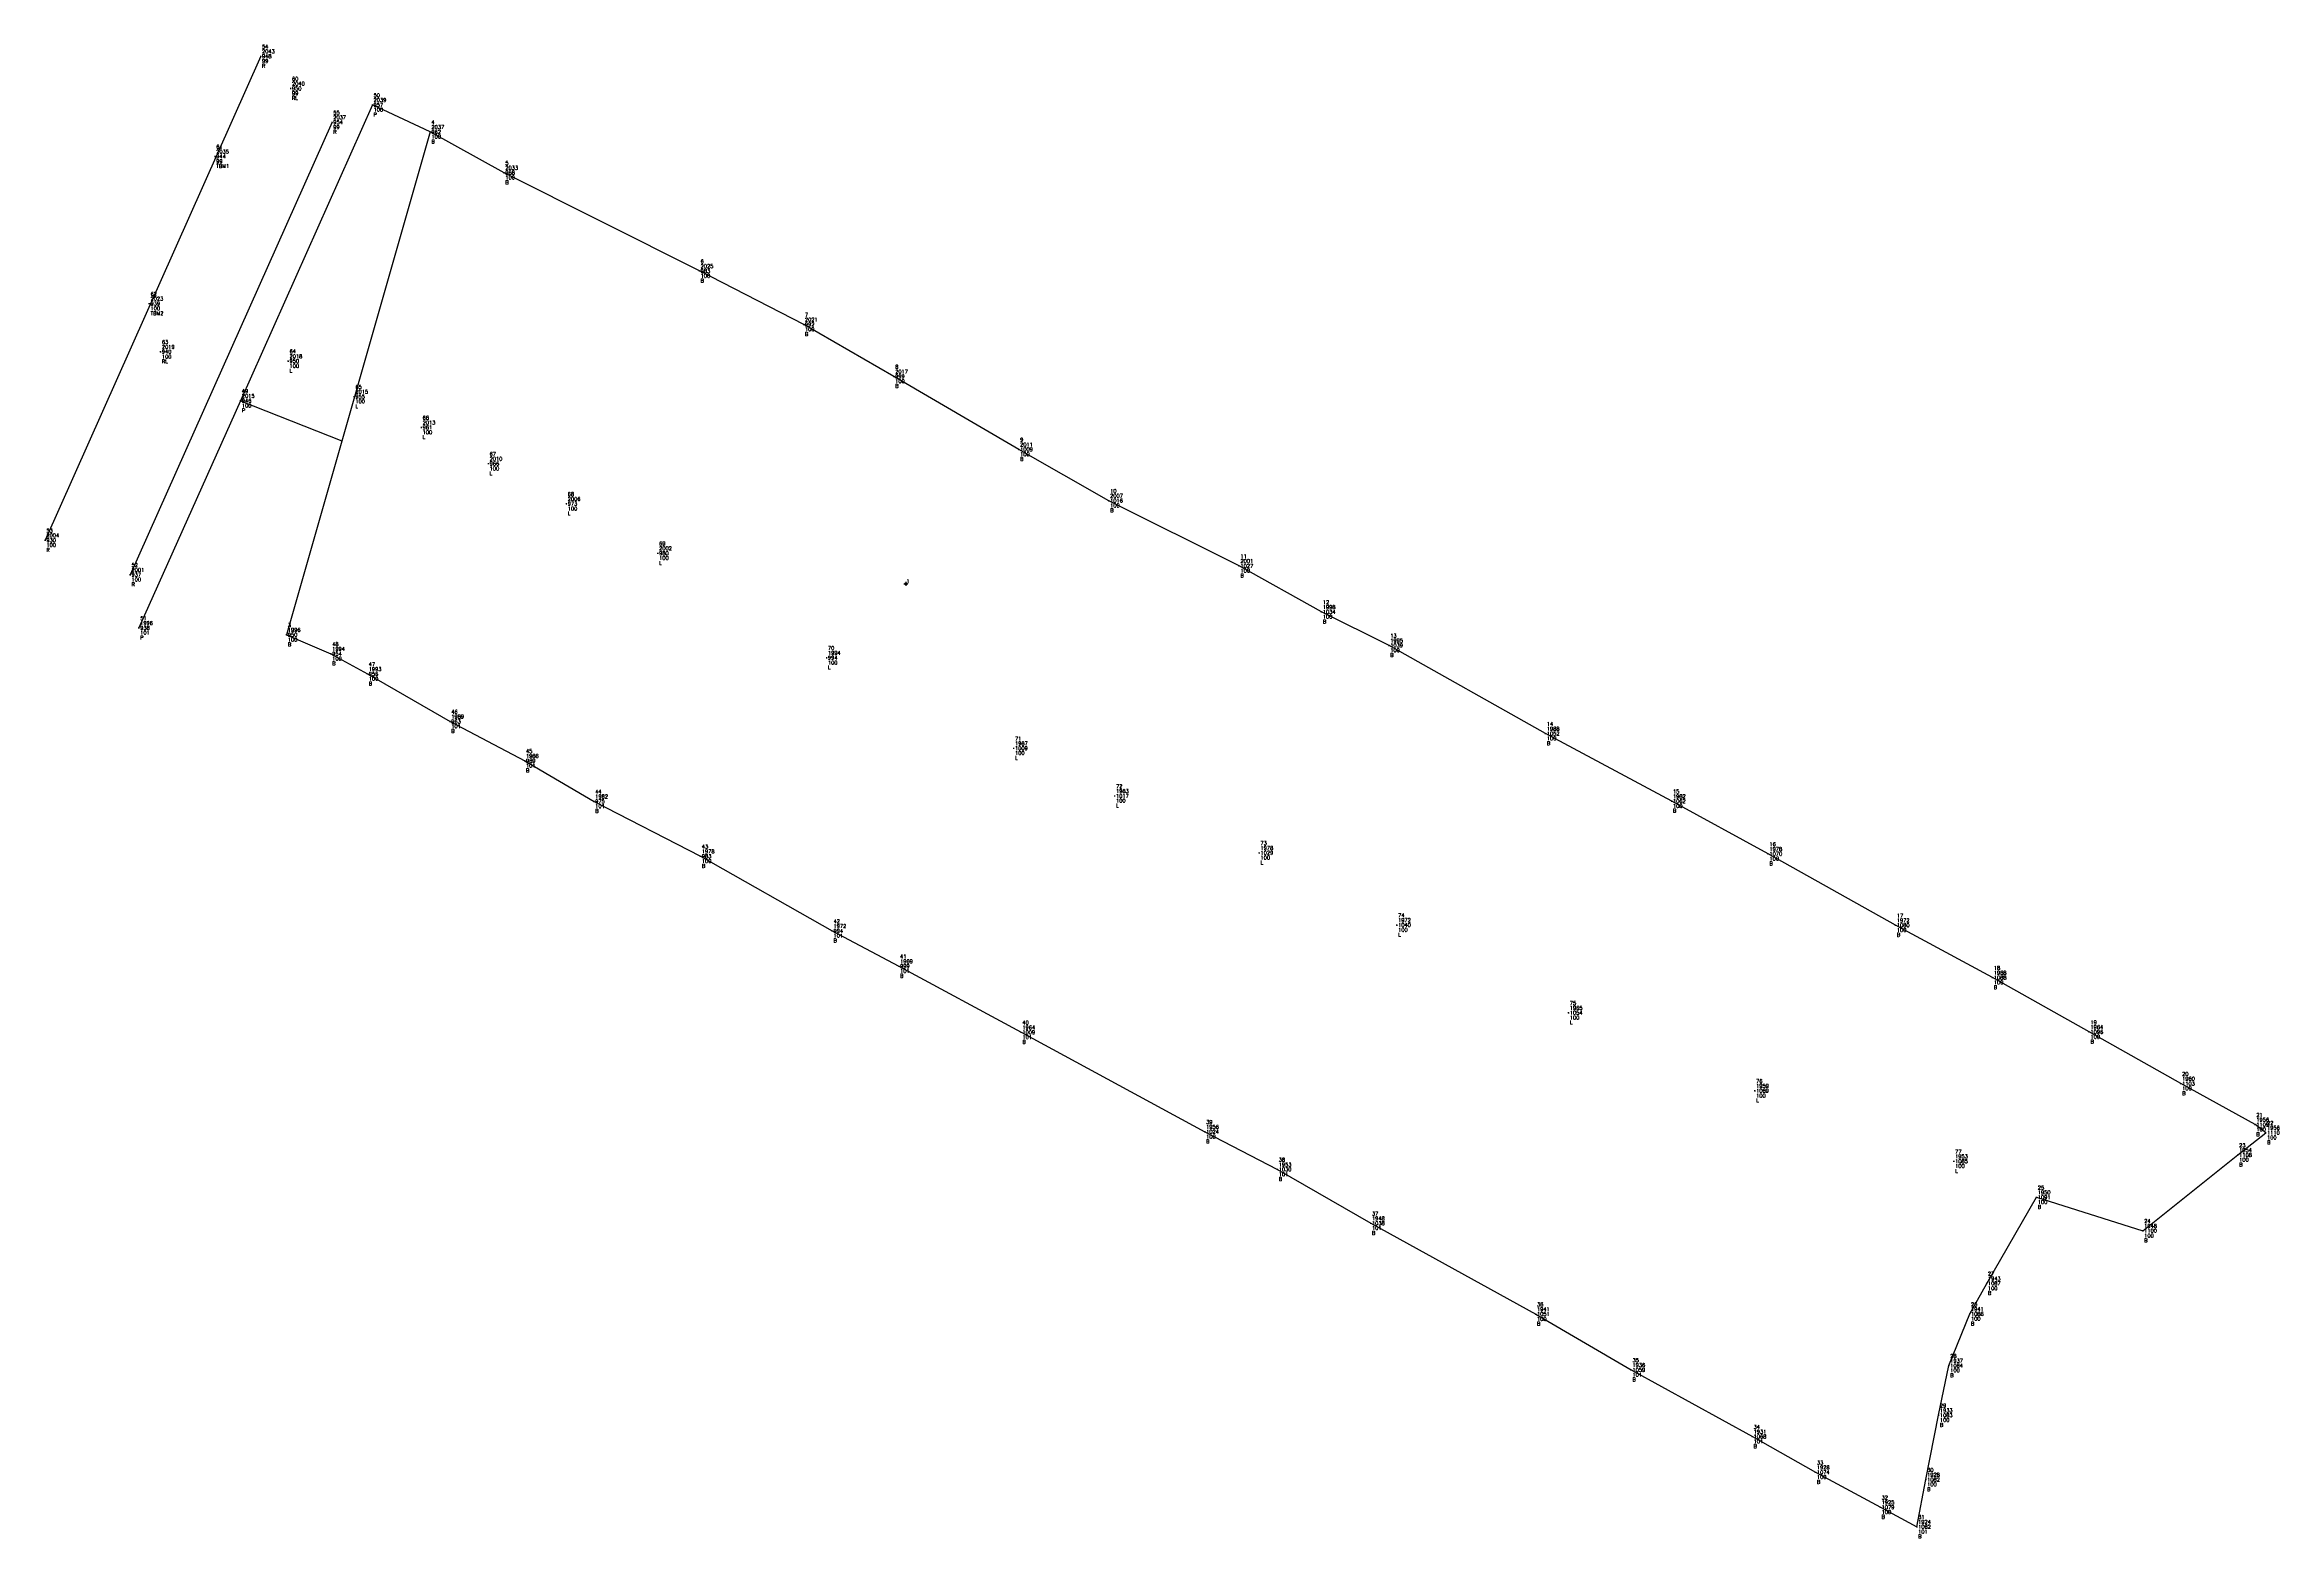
# Model space of a CAD drawing. Extents: x 930 to 1111, y 1923 to 2044.
import ezdxf

# ---------------------------------------------------------------- set-up
doc = ezdxf.new("R2010")
doc.units = 0
doc.header["$MEASUREMENT"] = 0
doc.layers.get('0').update_dxf_attribs({"linetype": 'CONTINUOUS'})
for name, color, linetype in [('SPOTX', 2, 'CONTINUOUS'), ('STEXT', 5, 'CONTINUOUS'), ('STEXT1', 5, 'CONTINUOUS'), ('STEXT2', 5, 'CONTINUOUS'), ('STEXT3', 5, 'CONTINUOUS'), ('STN', 6, 'CONTINUOUS'), ('TEXT', 7, 'CONTINUOUS')]:
    doc.layers.add(name, color=color, linetype=linetype)
doc.styles.get("Standard").update_dxf_attribs({"font": 'txt.SHX', "bigfont": 'whgtxt.shx'})

# ---------------------------------------------------------------- blocks, each defined once
blk = doc.blocks.new('SPOTX')
for p, q in [((-0.5, 0), (0.5, 0)), ((0, -0.5), (0, 0.5))]:
    blk.add_line(p, q)

msp = doc.modelspace()

# ---------------------------------------------------------------- linework, layer by layer
for points in [[(947.854, 2042.637), (930.43, 2003.525)], [(953.617, 2037.3), (937.311, 2000.741)], [(961.551, 2036.516), (949.942, 1995.887), (953.53, 1994.353), (956.484, 1992.72), (963.155, 1988.879), (969.194, 1985.7), (974.793, 1982.426), (983.41, 1977.992), (994.056, 1971.96), (999.437, 1969.107), (1009.321, 1963.761), (1024.173, 1955.728), (1030.042, 1952.682), (1037.575, 1948.334), (1050.915, 1940.995), (1058.634, 1936.485), (1068.428, 1931.099), (1073.543, 1928.211), (1078.774, 1925.388), (1081.729, 1923.805), (1082.453, 1927.619), (1083.484, 1932.813), (1084.319, 1936.827), (1085.995, 1941.001), (1087.366, 1943.472), (1091.399, 1950.43), (1100, 1947.725), (1107.677, 1953.85), (1109.931, 1955.652), (1109.066, 1956.305), (1103.068, 1959.616), (1095.659, 1963.788), (1087.842, 1968.184), (1080.008, 1972.418), (1069.709, 1978.183), (1061.908, 1982.441), (1051.712, 1987.899), (1039.056, 1995.023), (1033.604, 1997.732), (1026.948, 2001.447), (1016.414, 2006.722), (1009.138, 2010.868), (999.04, 2016.763), (991.742, 2020.96), (983.31, 2025.282), (967.526, 2033.226)], [(967.526, 2033.226), (961.551, 2036.516)]]:
    msp.add_lwpolyline(points)
at = {"color": 6}
msp.add_lwpolyline([(961.551, 2036.516), (956.876, 2038.705), (946.227, 2014.798), (938.011, 1996.443)], dxfattribs=at)
at = {"color": 7}
msp.add_lwpolyline([(946.227, 2014.798), (954.422, 2011.566)], dxfattribs=at)
at = {"layer": 'STN'}
for points in [[(999.84, 2000), (1000.16, 2000)], [(1000, 2000.16), (1000, 1999.84)]]:
    msp.add_lwpolyline(points, dxfattribs=at)
msp.add_circle((1000, 2000, 100), 0.08, dxfattribs=at)

# ---------------------------------------------------------------- block references
at = {"layer": 'SPOTX', "xscale": 0.08, "yscale": 0.08, "zscale": 0.08}
for p in [(947.854, 2042.637, 98.747), (950.28, 2040.029, 99.017), (956.876, 2038.705, 99.679), (953.617, 2037.3, 98.744), (961.551, 2036.516, 99.933), (944.157, 2034.536, 99.465), (967.526, 2033.226, 100.088), (983.31, 2025.282, 100.059), (938.848, 2022.649, 99.811), (991.742, 2020.96, 100.112), (939.763, 2018.759, 99.704), (950.083, 2018.006, 99.558), (999.04, 2016.763, 100.159), (946.227, 2014.798, 100.214), (955.404, 2015.134, 99.545), (960.839, 2012.644, 99.667), (1009.138, 2010.868, 100.034), (966.255, 2009.713, 99.82), (972.569, 2006.469, 100.155), (1016.414, 2006.722, 100.15), (930.43, 2003.525, 99.807), (979.956, 2002.476, 100.152), (1026.948, 2001.447, 100.124), (937.311, 2000.741, 99.815), (938.011, 1996.443, 100.72), (1033.604, 1997.732, 100.379), (949.942, 1995.887, 100.471), (953.53, 1994.353, 100.424), (1039.056, 1995.023, 100.066), (956.484, 1992.72, 100.467), (993.601, 1994.031, 100.127), (963.155, 1988.879, 100.613), (1051.712, 1987.899, 100.23), (969.194, 1985.7, 100.544), (1008.726, 1986.721, 100.084), (974.793, 1982.426, 100.556), (1016.89, 1982.868, 100.095), (1061.908, 1982.441, 100.222), (983.41, 1977.992, 100.346), (1028.569, 1978.265, 100.158), (1069.709, 1978.183, 100.188), (994.056, 1971.96, 100.52), (1039.694, 1972.432, 100.331), (1080.005, 1972.418, 100.026), (999.437, 1969.107, 100.546), (1087.842, 1968.184, 100.139), (1053.57, 1965.338, 100.291), (1009.321, 1963.761, 100.514), (1095.659, 1963.788, 100.083), (1068.632, 1959.035, 99.999), (1103.068, 1959.616, 99.935), (1109.066, 1956.305, 100.1), (1024.173, 1955.728, 100.472), (1109.931, 1955.652, 100.112), (1030.042, 1952.682, 100.84), (1084.719, 1953.342, 100.026), (1107.677, 1953.85, 100.165), (1091.399, 1950.43, 100.306), (1037.575, 1948.334, 100.503), (1100, 1947.725, 100.262), (1087.366, 1943.472, 100.185), (1050.915, 1940.995, 100.461), (1085.995, 1941.001, 100.146), (1058.634, 1936.485, 100.554), (1084.319, 1936.827, 100.244), (1083.484, 1932.813, 100.129), (1068.428, 1931.099, 100.699), (1073.543, 1928.211, 100.472), (1082.453, 1927.619, 100.291), (1078.774, 1925.388, 100.465), (1081.729, 1923.805, 100.647)]:
    msp.add_blockref('SPOTX', p, dxfattribs=at)

# ---------------------------------------------------------------- texts
at = {"layer": 'STEXT'}
for s, p in [('54', (947.954, 2043.267, 98.747)), ('60', (950.38, 2040.659, 99.017)), ('50', (956.976, 2039.335, 99.679)), ('55', (953.717, 2037.93, 98.744)), ('4', (961.651, 2037.146, 99.933)), ('61', (944.257, 2035.166, 99.465)), ('5', (967.626, 2033.856, 100.088)), ('6', (983.41, 2025.912, 100.059)), ('62', (938.948, 2023.279, 99.811)), ('7', (991.842, 2021.59, 100.112)), ('63', (939.863, 2019.389, 99.704)), ('64', (950.183, 2018.636, 99.558)), ('8', (999.14, 2017.393, 100.159)), ('65', (955.504, 2015.764, 99.545)), ('49', (946.327, 2015.428, 100.214)), ('66', (960.939, 2013.274, 99.667)), ('67', (966.355, 2010.343, 99.82)), ('9', (1009.238, 2011.498, 100.034)), ('68', (972.669, 2007.099, 100.155)), ('10', (1016.514, 2007.352, 100.15)), ('53', (930.53, 2004.155, 99.807)), ('69', (980.056, 2003.106, 100.152)), ('52', (937.411, 2001.371, 99.815)), ('11', (1027.048, 2002.077, 100.124)), ('12', (1033.704, 1998.362, 100.379)), ('51', (938.111, 1997.073, 100.72)), ('3', (950.042, 1996.517, 100.471)), ('48', (953.63, 1994.983, 100.424)), ('70', (993.701, 1994.661, 100.127)), ('13', (1039.156, 1995.653, 100.066)), ('47', (956.584, 1993.35, 100.467)), ('46', (963.255, 1989.509, 100.613)), ('14', (1051.812, 1988.529, 100.23)), ('71', (1008.826, 1987.351, 100.084)), ('45', (969.294, 1986.33, 100.544)), ('44', (974.893, 1983.056, 100.556)), ('72', (1016.99, 1983.498, 100.095)), ('15', (1062.008, 1983.071, 100.222)), ('43', (983.51, 1978.622, 100.346)), ('73', (1028.669, 1978.895, 100.158)), ('16', (1069.809, 1978.813, 100.188)), ('42', (994.156, 1972.59, 100.52)), ('74', (1039.794, 1973.062, 100.331)), ('17', (1080.105, 1973.048, 100.026)), ('41', (999.537, 1969.737, 100.546)), ('18', (1087.942, 1968.814, 100.139)), ('75', (1053.67, 1965.968, 100.291)), ('40', (1009.421, 1964.391, 100.514)), ('19', (1095.759, 1964.418, 100.083)), ('76', (1068.732, 1959.665, 99.999)), ('20', (1103.168, 1960.246, 99.935)), ('39', (1024.273, 1956.358, 100.472)), ('21', (1109.166, 1956.935, 100.1)), ('22', (1110.031, 1956.282, 100.112)), ('23', (1107.777, 1954.48, 100.165)), ('38', (1030.142, 1953.312, 100.84)), ('77', (1084.819, 1953.972, 100.026)), ('25', (1091.499, 1951.06, 100.306)), ('37', (1037.675, 1948.964, 100.503)), ('24', (1100.1, 1948.355, 100.262)), ('27', (1087.466, 1944.102, 100.185)), ('36', (1051.015, 1941.625, 100.461)), ('26', (1086.095, 1941.631, 100.146)), ('35', (1058.734, 1937.115, 100.554)), ('28', (1084.419, 1937.457, 100.244)), ('29', (1083.584, 1933.443, 100.129)), ('34', (1068.528, 1931.729, 100.699)), ('33', (1073.643, 1928.841, 100.472)), ('30', (1082.553, 1928.249, 100.291)), ('32', (1078.874, 1926.018, 100.465)), ('31', (1081.829, 1924.435, 100.647))]:
    msp.add_text(s, height=0.3, dxfattribs=at).set_placement(p)
at = {"layer": 'STEXT1'}
for s, p in [('R', (947.954, 2041.707, 98.747)), ('RL', (950.38, 2039.099, 99.017)), ('P', (956.976, 2037.775, 99.679)), ('R', (953.717, 2036.37, 98.744)), ('B', (961.651, 2035.586, 99.933)), ('TBM1', (944.257, 2033.606, 99.465)), ('B', (967.626, 2032.296, 100.088)), ('B', (983.41, 2024.352, 100.059)), ('TBM2', (938.948, 2021.719, 99.811)), ('B', (991.842, 2020.03, 100.112)), ('RL', (939.863, 2017.829, 99.704)), ('L', (950.183, 2017.076, 99.558)), ('B', (999.14, 2015.833, 100.159)), ('P', (946.327, 2013.868, 100.214)), ('L', (955.504, 2014.204, 99.545)), ('L', (960.939, 2011.714, 99.667)), ('L', (966.355, 2008.783, 99.82)), ('B', (1009.238, 2009.938, 100.034)), ('L', (972.669, 2005.539, 100.155)), ('B', (1016.514, 2005.792, 100.15)), ('R', (930.53, 2002.595, 99.807)), ('L', (980.056, 2001.546, 100.152)), ('R', (937.411, 1999.811, 99.815)), ('B', (1027.048, 2000.517, 100.124)), ('B', (1033.704, 1996.802, 100.379)), ('P', (938.111, 1995.513, 100.72)), ('B', (950.042, 1994.957, 100.471)), ('B', (1039.156, 1994.093, 100.066)), ('B', (953.63, 1993.423, 100.424)), ('L', (993.701, 1993.101, 100.127)), ('B', (956.584, 1991.79, 100.467)), ('B', (963.255, 1987.949, 100.613)), ('B', (1051.812, 1986.969, 100.23)), ('L', (1008.826, 1985.791, 100.084)), ('B', (969.294, 1984.77, 100.544)), ('B', (974.893, 1981.496, 100.556)), ('L', (1016.99, 1981.938, 100.095)), ('B', (1062.008, 1981.511, 100.222)), ('B', (983.51, 1977.062, 100.346)), ('L', (1028.669, 1977.335, 100.158)), ('B', (1069.809, 1977.253, 100.188)), ('B', (994.156, 1971.03, 100.52)), ('L', (1039.794, 1971.502, 100.331)), ('B', (1080.105, 1971.488, 100.026)), ('B', (999.537, 1968.177, 100.546)), ('B', (1087.942, 1967.254, 100.139)), ('L', (1053.67, 1964.408, 100.291)), ('B', (1009.421, 1962.831, 100.514)), ('B', (1095.759, 1962.858, 100.083)), ('L', (1068.732, 1958.105, 99.999)), ('B', (1103.168, 1958.686, 99.935)), ('B', (1024.273, 1954.798, 100.472)), ('B', (1109.166, 1955.375, 100.1)), ('B', (1110.031, 1954.722, 100.112)), ('L', (1084.819, 1952.412, 100.026)), ('B', (1107.777, 1952.92, 100.165)), ('B', (1030.142, 1951.752, 100.84)), ('B', (1091.499, 1949.5, 100.306)), ('B', (1037.675, 1947.404, 100.503)), ('B', (1100.1, 1946.795, 100.262)), ('B', (1087.466, 1942.542, 100.185)), ('B', (1051.015, 1940.065, 100.461)), ('B', (1086.095, 1940.071, 100.146)), ('B', (1058.734, 1935.555, 100.554)), ('B', (1084.419, 1935.897, 100.244)), ('B', (1083.584, 1931.883, 100.129)), ('B', (1068.528, 1930.169, 100.699)), ('B', (1073.643, 1927.281, 100.472)), ('B', (1082.553, 1926.689, 100.291)), ('B', (1078.874, 1924.458, 100.465)), ('B', (1081.829, 1922.875, 100.647))]:
    msp.add_text(s, height=0.3, dxfattribs=at).set_placement(p)
at = {"layer": 'STEXT2'}
for s, p in [('2043', (947.954, 2042.877, 98.747)), ('948', (947.954, 2042.487, 98.747)), ('2040', (950.38, 2040.269, 99.017)), ('950', (950.38, 2039.879, 99.017)), ('2037', (953.717, 2037.54, 98.744)), ('2039', (956.976, 2038.945, 99.679)), ('957', (956.976, 2038.555, 99.679)), ('954', (953.717, 2037.15, 98.744)), ('2037', (961.651, 2036.756, 99.933)), ('962', (961.651, 2036.366, 99.933)), ('2035', (944.257, 2034.776, 99.465)), ('944', (944.257, 2034.386, 99.465)), ('2033', (967.626, 2033.466, 100.088)), ('968', (967.626, 2033.076, 100.088)), ('2025', (983.41, 2025.522, 100.059)), ('983', (983.41, 2025.132, 100.059)), ('2023', (938.948, 2022.889, 99.811)), ('939', (938.948, 2022.499, 99.811)), ('2021', (991.842, 2021.2, 100.112)), ('992', (991.842, 2020.81, 100.112)), ('2019', (939.863, 2018.999, 99.704)), ('940', (939.863, 2018.609, 99.704)), ('2018', (950.183, 2018.246, 99.558)), ('950', (950.183, 2017.856, 99.558)), ('2017', (999.14, 2017.003, 100.159)), ('999', (999.14, 2016.613, 100.159)), ('2015', (946.327, 2015.038, 100.214)), ('946', (946.327, 2014.648, 100.214)), ('2015', (955.504, 2015.374, 99.545)), ('955', (955.504, 2014.984, 99.545)), ('2013', (960.939, 2012.884, 99.667)), ('961', (960.939, 2012.494, 99.667)), ('2011', (1009.238, 2011.108, 100.034)), ('1009', (1009.238, 2010.718, 100.034)), ('2010', (966.355, 2009.953, 99.82)), ('966', (966.355, 2009.563, 99.82)), ('2006', (972.669, 2006.709, 100.155)), ('2007', (1016.514, 2006.962, 100.15)), ('1016', (1016.514, 2006.572, 100.15)), ('973', (972.669, 2006.319, 100.155)), ('2004', (930.53, 2003.765, 99.807)), ('930', (930.53, 2003.375, 99.807)), ('2002', (980.056, 2002.716, 100.152)), ('980', (980.056, 2002.326, 100.152)), ('2001', (1027.048, 2001.687, 100.124)), ('1027', (1027.048, 2001.297, 100.124)), ('2001', (937.411, 2000.981, 99.815)), ('937', (937.411, 2000.591, 99.815)), ('1998', (1033.704, 1997.972, 100.379)), ('1034', (1033.704, 1997.582, 100.379)), ('938', (938.111, 1996.293, 100.72)), ('1996', (938.111, 1996.683, 100.72)), ('950', (950.042, 1995.737, 100.471)), ('1996', (950.042, 1996.127, 100.471)), ('954', (953.63, 1994.203, 100.424)), ('1994', (953.63, 1994.593, 100.424)), ('994', (993.701, 1993.881, 100.127)), ('1994', (993.701, 1994.271, 100.127)), ('1995', (1039.156, 1995.263, 100.066)), ('1039', (1039.156, 1994.873, 100.066)), ('956', (956.584, 1992.57, 100.467)), ('1993', (956.584, 1992.96, 100.467)), ('963', (963.255, 1988.729, 100.613)), ('1989', (963.255, 1989.119, 100.613)), ('1987', (1008.826, 1986.961, 100.084)), ('1988', (1051.812, 1988.139, 100.23)), ('1052', (1051.812, 1987.749, 100.23)), ('969', (969.294, 1985.55, 100.544)), ('1986', (969.294, 1985.94, 100.544)), ('1009', (1008.826, 1986.571, 100.084)), ('1983', (1016.99, 1983.108, 100.095)), ('975', (974.893, 1982.276, 100.556)), ('1982', (974.893, 1982.666, 100.556)), ('1017', (1016.99, 1982.718, 100.095)), ('1982', (1062.008, 1982.681, 100.222)), ('1062', (1062.008, 1982.291, 100.222)), ('983', (983.51, 1977.842, 100.346)), ('1978', (983.51, 1978.232, 100.346)), ('1978', (1028.669, 1978.505, 100.158)), ('1029', (1028.669, 1978.115, 100.158)), ('1978', (1069.809, 1978.423, 100.188)), ('1070', (1069.809, 1978.033, 100.188)), ('1972', (994.156, 1972.2, 100.52)), ('1972', (1039.794, 1972.672, 100.331)), ('1040', (1039.794, 1972.282, 100.331)), ('1972', (1080.105, 1972.658, 100.026)), ('1080', (1080.105, 1972.268, 100.026)), ('994', (994.156, 1971.81, 100.52)), ('999', (999.537, 1968.957, 100.546)), ('1969', (999.537, 1969.347, 100.546)), ('1968', (1087.942, 1968.424, 100.139)), ('1088', (1087.942, 1968.034, 100.139)), ('1965', (1053.67, 1965.578, 100.291)), ('1054', (1053.67, 1965.188, 100.291)), ('1964', (1009.421, 1964.001, 100.514)), ('1009', (1009.421, 1963.611, 100.514)), ('1964', (1095.759, 1964.028, 100.083)), ('1096', (1095.759, 1963.638, 100.083)), ('1960', (1103.168, 1959.856, 99.935)), ('1959', (1068.732, 1959.275, 99.999)), ('1069', (1068.732, 1958.885, 99.999)), ('1103', (1103.168, 1959.466, 99.935)), ('1956', (1024.273, 1955.968, 100.472)), ('1956', (1109.166, 1956.545, 100.1)), ('1109', (1109.166, 1956.155, 100.1)), ('1024', (1024.273, 1955.578, 100.472)), ('1956', (1110.031, 1955.892, 100.112)), ('1110', (1110.031, 1955.502, 100.112)), ('1953', (1030.142, 1952.922, 100.84)), ('1030', (1030.142, 1952.532, 100.84)), ('1953', (1084.819, 1953.582, 100.026)), ('1085', (1084.819, 1953.192, 100.026)), ('1954', (1107.777, 1954.09, 100.165)), ('1108', (1107.777, 1953.7, 100.165)), ('1950', (1091.499, 1950.67, 100.306)), ('1091', (1091.499, 1950.28, 100.306)), ('1948', (1037.675, 1948.574, 100.503)), ('1038', (1037.675, 1948.184, 100.503)), ('1948', (1100.1, 1947.965, 100.262)), ('1100', (1100.1, 1947.575, 100.262)), ('1943', (1087.466, 1943.712, 100.185)), ('1087', (1087.466, 1943.322, 100.185)), ('1941', (1051.015, 1941.235, 100.461)), ('1051', (1051.015, 1940.845, 100.461)), ('1941', (1086.095, 1941.241, 100.146)), ('1086', (1086.095, 1940.851, 100.146)), ('1936', (1058.734, 1936.725, 100.554)), ('1059', (1058.734, 1936.335, 100.554)), ('1937', (1084.419, 1937.067, 100.244)), ('1084', (1084.419, 1936.677, 100.244)), ('1933', (1083.584, 1933.053, 100.129)), ('1083', (1083.584, 1932.663, 100.129)), ('1931', (1068.528, 1931.339, 100.699)), ('1068', (1068.528, 1930.949, 100.699)), ('1928', (1073.643, 1928.451, 100.472)), ('1074', (1073.643, 1928.061, 100.472)), ('1928', (1082.553, 1927.859, 100.291)), ('1082', (1082.553, 1927.469, 100.291)), ('1925', (1078.874, 1925.628, 100.465)), ('1079', (1078.874, 1925.238, 100.465)), ('1924', (1081.829, 1924.045, 100.647)), ('1082', (1081.829, 1923.655, 100.647))]:
    msp.add_text(s, height=0.3, dxfattribs=at).set_placement(p)
at = {"layer": 'STEXT3'}
for s, p in [('99', (947.954, 2042.097, 98.747)), ('99', (950.38, 2039.489, 99.017)), ('100', (956.976, 2038.165, 99.679)), ('99', (953.717, 2036.76, 98.744)), ('100', (961.651, 2035.976, 99.933)), ('99', (944.257, 2033.996, 99.465)), ('100', (967.626, 2032.686, 100.088)), ('100', (983.41, 2024.742, 100.059)), ('100', (938.948, 2022.109, 99.811)), ('100', (991.842, 2020.42, 100.112)), ('100', (939.863, 2018.219, 99.704)), ('100', (950.183, 2017.466, 99.558)), ('100', (999.14, 2016.223, 100.159)), ('100', (946.327, 2014.258, 100.214)), ('100', (955.504, 2014.594, 99.545)), ('100', (960.939, 2012.104, 99.667)), ('100', (1009.238, 2010.328, 100.034)), ('100', (966.355, 2009.173, 99.82)), ('100', (972.669, 2005.929, 100.155)), ('100', (1016.514, 2006.182, 100.15)), ('100', (930.53, 2002.985, 99.807)), ('100', (980.056, 2001.936, 100.152)), ('100', (937.411, 2000.201, 99.815)), ('100', (1027.048, 2000.907, 100.124)), ('101', (938.111, 1995.903, 100.72)), ('100', (1033.704, 1997.192, 100.379)), ('100', (950.042, 1995.347, 100.471)), ('100', (1039.156, 1994.483, 100.066)), ('100', (953.63, 1993.813, 100.424)), ('100', (956.584, 1992.18, 100.467)), ('100', (993.701, 1993.491, 100.127)), ('101', (963.255, 1988.339, 100.613)), ('100', (1051.812, 1987.359, 100.23)), ('101', (969.294, 1985.16, 100.544)), ('100', (1008.826, 1986.181, 100.084)), ('101', (974.893, 1981.886, 100.556)), ('100', (1016.99, 1982.328, 100.095)), ('100', (1062.008, 1981.901, 100.222)), ('100', (1028.669, 1977.725, 100.158)), ('100', (1069.809, 1977.643, 100.188)), ('100', (983.51, 1977.452, 100.346)), ('101', (994.156, 1971.42, 100.52)), ('100', (1039.794, 1971.892, 100.331)), ('100', (1080.105, 1971.878, 100.026)), ('101', (999.537, 1968.567, 100.546)), ('100', (1087.942, 1967.644, 100.139)), ('101', (1009.421, 1963.221, 100.514)), ('100', (1053.67, 1964.798, 100.291)), ('100', (1095.759, 1963.248, 100.083)), ('100', (1068.732, 1958.495, 99.999)), ('100', (1103.168, 1959.076, 99.935)), ('100', (1024.273, 1955.188, 100.472)), ('100', (1109.166, 1955.765, 100.1)), ('100', (1110.031, 1955.112, 100.112)), ('100', (1084.819, 1952.802, 100.026)), ('100', (1107.777, 1953.31, 100.165)), ('101', (1030.142, 1952.142, 100.84)), ('100', (1091.499, 1949.89, 100.306)), ('101', (1037.675, 1947.794, 100.503)), ('100', (1100.1, 1947.185, 100.262)), ('100', (1087.466, 1942.932, 100.185)), ('100', (1051.015, 1940.455, 100.461)), ('100', (1086.095, 1940.461, 100.146)), ('100', (1084.419, 1936.287, 100.244)), ('101', (1058.734, 1935.945, 100.554)), ('100', (1083.584, 1932.273, 100.129)), ('101', (1068.528, 1930.559, 100.699)), ('100', (1073.643, 1927.671, 100.472)), ('100', (1082.553, 1927.079, 100.291)), ('100', (1078.874, 1924.848, 100.465)), ('101', (1081.829, 1923.265, 100.647))]:
    msp.add_text(s, height=0.3, dxfattribs=at).set_placement(p)
at = {"layer": 'TEXT'}
msp.add_text('1', height=0.3, dxfattribs=at).set_placement((1000.057, 2000.057, 100))

doc.saveas('drawing.dxf')
